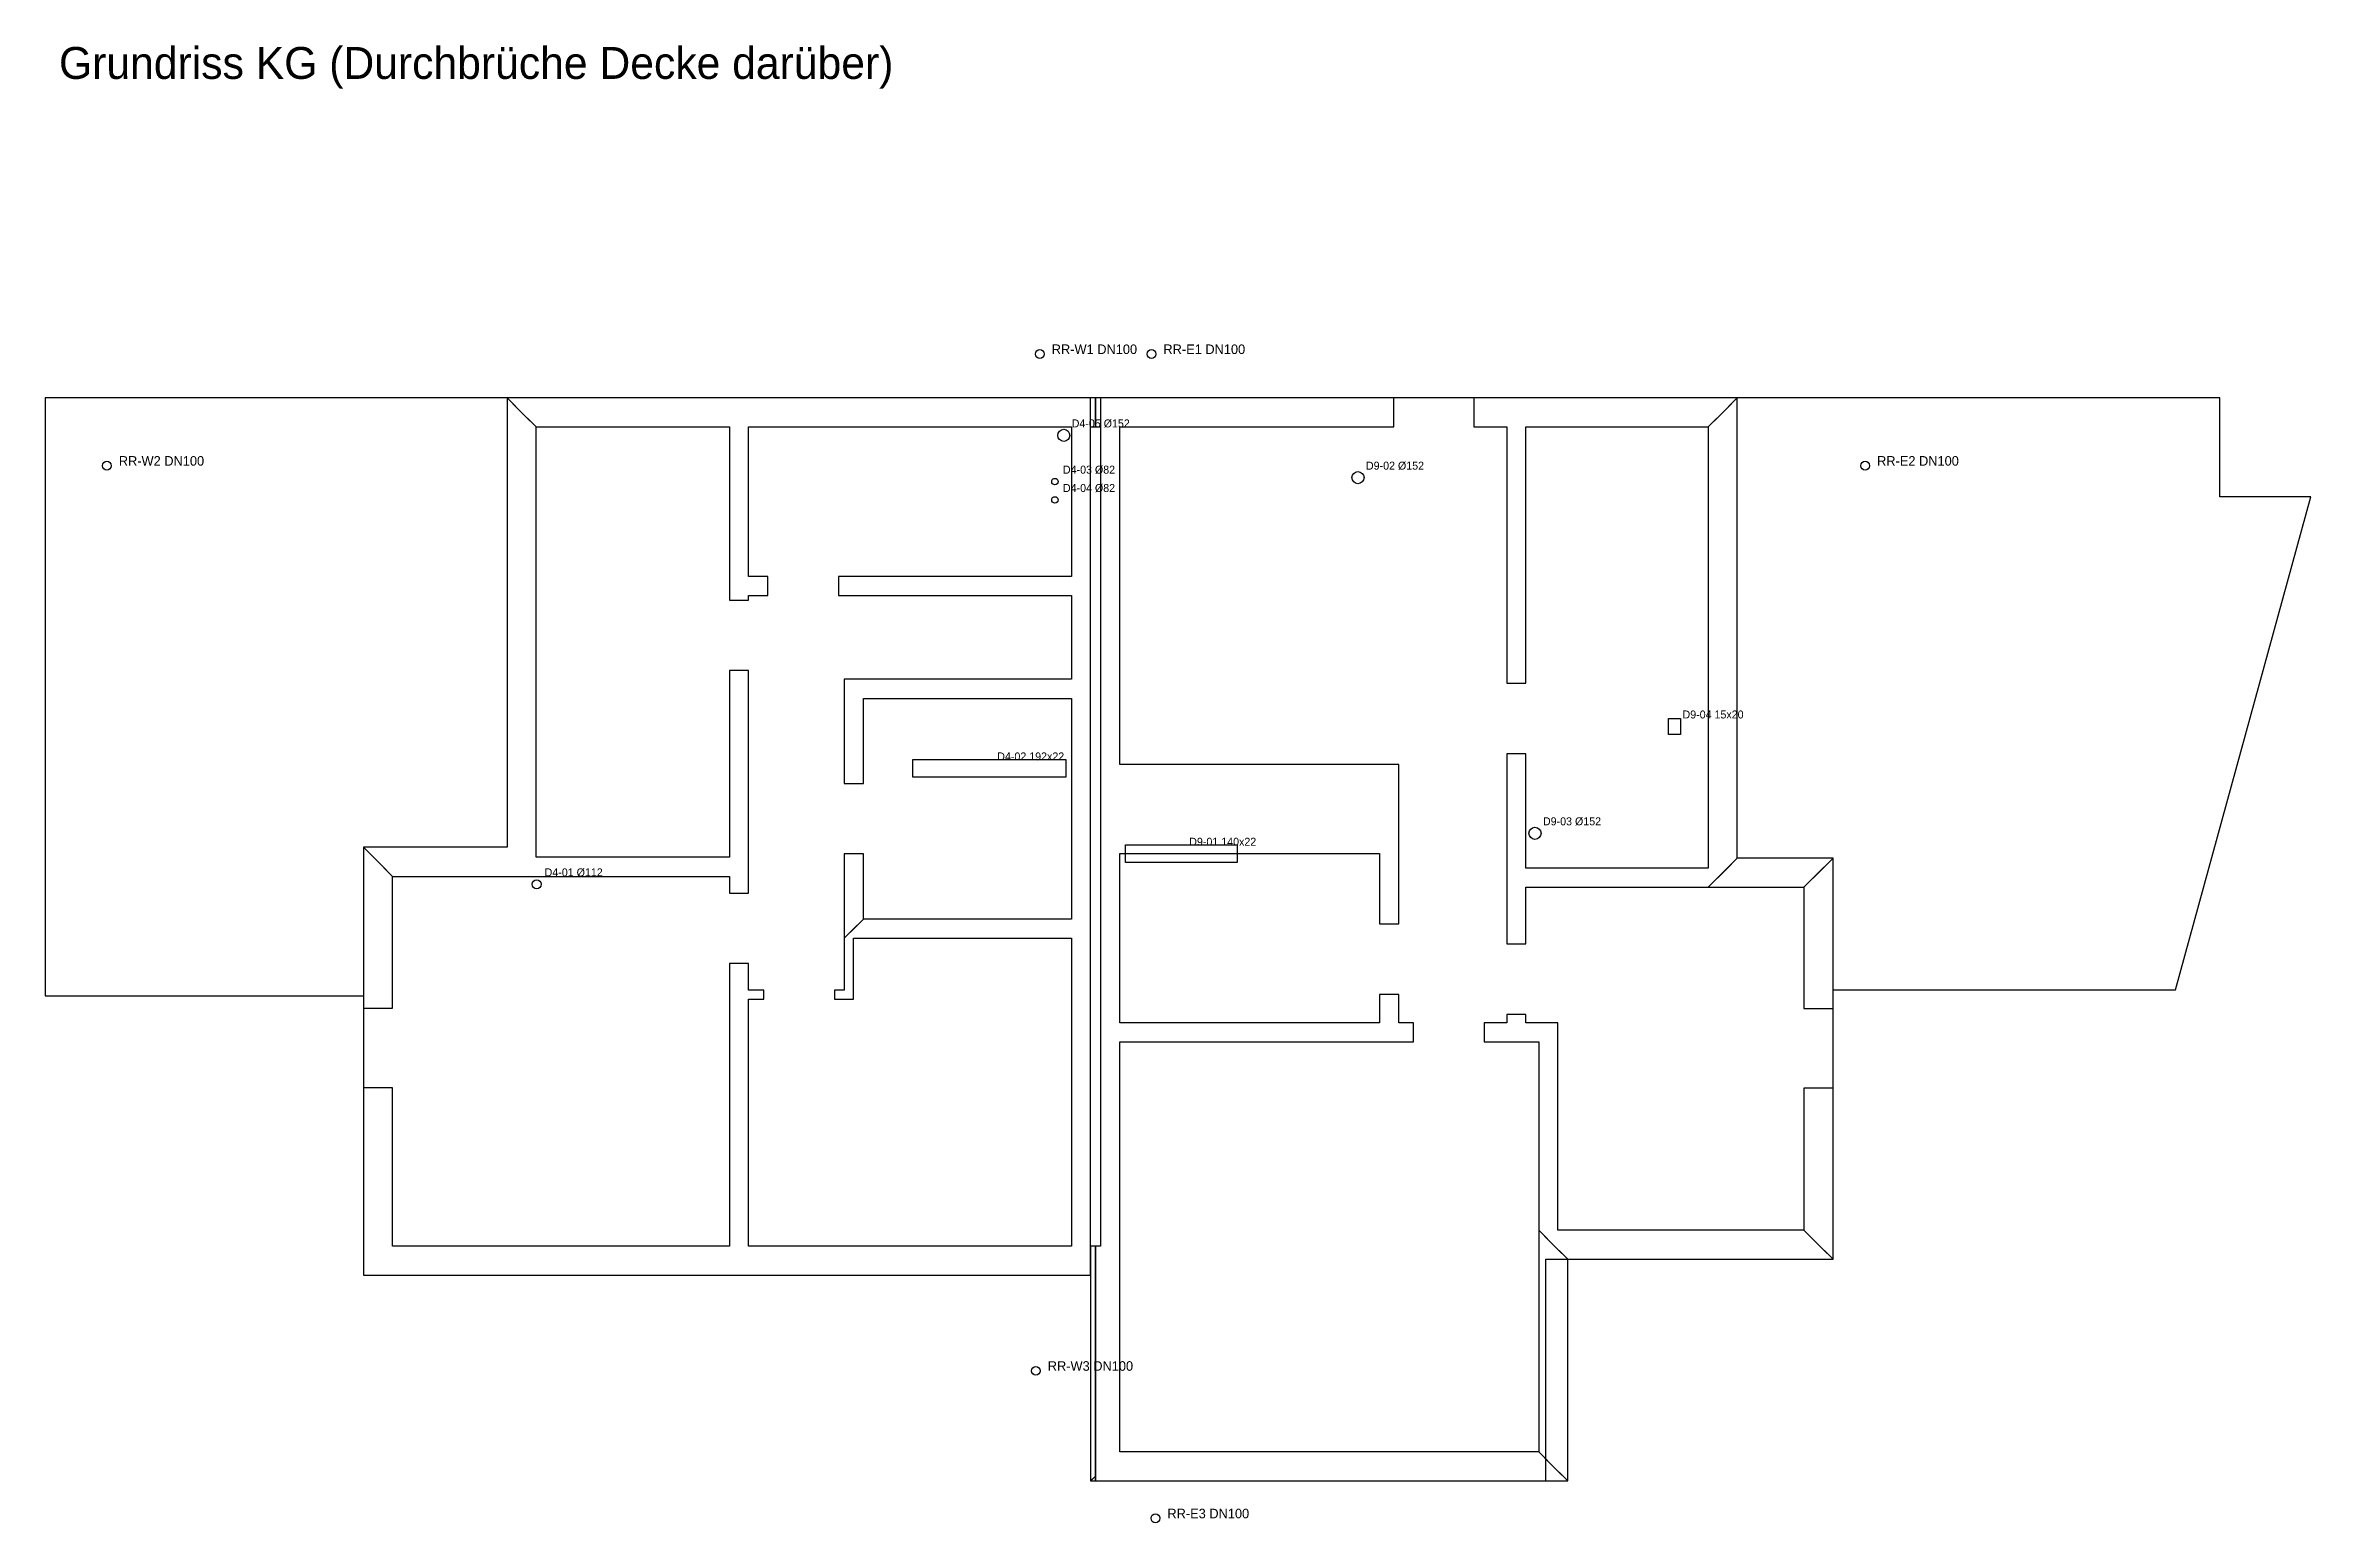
# Model space of a CAD drawing. Header units: metres. Extents: x -13 to 95, y -44 to 4.
# Drawn here: x -13.17 to 15.24, y -14.11 to 4.42 of the extents above; entities that cross this region are included whole.
import ezdxf

# ---------------------------------------------------------------- set-up
doc = ezdxf.new("R2010")
doc.units = ezdxf.units.M
for name, color, linetype in [('DECKENRAND', 1, 'Continuous'), ('DURCHBRUCH', 1, 'Continuous'), ('RW_VORSCHLAG', 150, 'Continuous'), ('SCHACHT', 30, 'Continuous'), ('TEXT', 7, 'Continuous'), ('WAND', 7, 'Continuous')]:
    doc.layers.add(name, color=color, linetype=linetype)

msp = doc.modelspace()

# ---------------------------------------------------------------- texts
at = {"layer": 'DURCHBRUCH'}
for s, p in [('D4-05 Ø152', (-0.3, -0.37)), ('D4-03 Ø82', (-0.41, -0.95)), ('D9-02 Ø152', (3.39, -0.9)), ('D4-04 Ø82', (-0.41, -1.18)), ('D9-04 15x20', (7.36, -4.02)), ('D4-02 192x22', (-1.234, -4.546)), ('D9-03 Ø152', (5.61, -5.36)), ('D9-01 140x22', (1.174, -5.616)), ('D4-01 Ø112', (-6.91, -6))]:
    msp.add_text(s, height=0.1, dxfattribs=at).set_placement(p)
at = {"layer": 'RW_VORSCHLAG'}
for s, p in [('RR-W1 DN100', (-0.55, 0.55)), ('RR-E1 DN100', (0.85, 0.55)), ('RR-W2 DN100', (-12.25, -0.85)), ('RR-E2 DN100', (9.8, -0.85)), ('RR-W3 DN100', (-0.6, -12.2)), ('RR-E3 DN100', (0.9, -14.05))]:
    msp.add_text(s, height=0.12, dxfattribs=at).set_placement(p)
at = {"layer": 'TEXT'}
msp.add_text('Grundriss KG (Durchbrüche Decke darüber)', height=0.4, dxfattribs=at).set_placement((-13, 4))

# ---------------------------------------------------------------- linework, layer by layer
at = {"layer": 'DECKENRAND'}
for points in [[(-13.172, 0), (-13.172, 0), (-13.172, -7.5), (-13.172, -7.5), (-13.172, -7.5), (-9.182, -7.5), (-9.182, -7.5), (-9.182, -7.5), (-9.182, -7.5), (-9.182, -7.5), (-9.182, -7.5), (-9.181, -7.5), (-9.181, -7.5), (-9.181, -7.5), (-9.181, -7.5), (-9.181, -7.5), (-9.181, -7.5), (-9.181, -7.5), (-9.181, -7.5), (-9.181, -7.5), (-9.181, -7.5), (-9.181, -7.5), (-9.181, -11.002), (-9.181, -11.002), (-9.181, -11.002), (-0.063, -11.002), (-0.063, -11.002), (-0.063, -11.002), (-0.063, -11.002), (-0.063, 0), (-0.063, 0), (-0.063, 0), (-13.172, 0), (-13.172, 0), (-13.172, 0)], [(-0.063, -10.637), (-0.063, -10.637), (-0.063, -10.637), (-0.063, -13.582), (-0.063, -13.582), (-0.063, -13.582), (5.648, -13.582), (5.648, -13.582), (5.648, -13.582), (5.648, -13.582), (5.648, -10.803), (5.648, -10.803), (5.648, -10.803), (5.648, -10.803), (5.648, -10.803), (5.648, -10.803), (5.648, -10.802), (5.648, -10.802), (5.648, -10.802), (5.648, -10.802), (5.648, -10.802), (5.648, -10.802), (5.648, -10.802), (5.648, -10.802), (5.648, -10.802), (5.648, -10.802), (5.648, -10.802), (9.248, -10.802), (9.248, -10.802), (9.248, -10.802), (9.248, -10.802), (9.248, -10.802), (9.248, -10.802), (9.248, -7.424), (9.248, -7.424), (9.248, -7.424), (9.248, -7.424), (9.248, -7.424), (9.248, -7.424), (9.248, -7.424), (9.248, -7.424), (9.248, -7.424), (9.248, -7.424), (9.248, -7.424), (9.248, -7.424), (9.248, -7.424), (9.248, -7.424), (9.248, -7.424), (9.248, -7.424), (9.248, -7.424), (13.542, -7.424), (13.542, -7.424), (13.542, -7.424), (13.542, -7.424), (15.238, -1.242), (15.238, -1.242), (15.238, -1.242), (15.238, -1.242), (14.1, -1.242), (14.1, -1.242), (14.1, -1.242), (14.1, -1.242), (14.1, -1.242), (14.1, -1.242), (14.1, -1.242), (14.1, -1.242), (14.1, -1.242), (14.1, -1.242), (14.1, -1.242), (14.1, -1.241), (14.1, -1.241), (14.1, -1.241), (14.1, -1.241), (14.1, -1.241), (14.1, -1.241), (14.1, 0), (14.1, 0), (14.1, 0), (14.1, 0), (0.062, 0), (0.062, 0), (0.062, 0), (0.062, 0), (0.062, 0), (0.062, -10.637), (0.062, -10.637), (0.062, -10.637), (0.062, -10.637), (0.062, -10.637), (0.062, -10.637), (0.062, -10.637), (0.062, -10.637), (0.062, -10.637), (0.062, -10.637), (0.062, -10.637), (0.062, -10.637), (0.062, -10.637), (0.062, -10.637), (0.062, -10.637), (0.062, -10.637), (0.062, -10.637), (-0.063, -10.637)]]:
    msp.add_lwpolyline(points, close=True, dxfattribs=at)
at = {"layer": 'DURCHBRUCH'}
for points in [[(7.185, -4.02), (7.335, -4.02), (7.335, -4.22), (7.185, -4.22)], [(-2.293, -4.536), (-0.375, -4.536), (-0.375, -4.756), (-2.293, -4.756)], [(0.375, -5.606), (1.773, -5.606), (1.773, -5.826), (0.375, -5.826)]]:
    msp.add_lwpolyline(points, close=True, dxfattribs=at)
for centre, radius in [((-0.4, -0.47), 0.076), ((-0.51, -1.05), 0.041), ((3.29, -1), 0.076), ((-0.51, -1.28), 0.041), ((5.51, -5.46), 0.076), ((-7.01, -6.1), 0.056)]:
    msp.add_circle(centre, radius, dxfattribs=at)
at = {"layer": 'RW_VORSCHLAG'}
for centre in [(-0.7, 0.55), (0.7, 0.55), (-12.4, -0.85), (9.65, -0.85), (-0.75, -12.2), (0.75, -14.05)]:
    msp.add_circle(centre, 0.055, dxfattribs=at)
at = {"layer": 'SCHACHT'}
for points in [[(-2.293, -4.536), (-0.375, -4.536), (-0.375, -4.756), (-2.293, -4.756)], [(0.375, -5.606), (1.773, -5.606), (1.773, -5.826), (0.375, -5.826)]]:
    msp.add_lwpolyline(points, close=True, dxfattribs=at)
at = {"layer": 'WAND'}
for points in [[(-4.445, -2.535), (-4.353, -2.535), (-4.353, -2.479), (-4.203, -2.479), (-4.11, -2.479), (-4.11, -2.331), (-4.11, -2.239), (-4.259, -2.239), (-4.353, -2.239), (-4.353, -1.202), (-4.353, -0.365), (-2.706, -0.365), (-0.302, -0.365), (-0.302, -2.239), (-2.098, -2.239), (-3.225, -2.239), (-3.225, -2.386), (-3.225, -2.479), (-1.429, -2.479), (-0.302, -2.479), (-0.302, -3.529), (-2.053, -3.529), (-3.152, -3.529), (-3.152, -4.331), (-3.152, -4.834), (-3.005, -4.834), (-2.913, -4.834), (-2.913, -4.18), (-2.913, -3.769), (-1.309, -3.769), (-0.302, -3.769), (-0.302, -6.537), (-1.906, -6.537), (-2.913, -6.537), (-3.06, -6.684), (-3.152, -6.777), (-3.152, -7.176), (-3.152, -7.427), (-3.227, -7.427), (-3.274, -7.427), (-3.274, -7.498), (-3.274, -7.542), (-3.129, -7.542), (-3.038, -7.542), (-3.038, -7.072), (-3.038, -6.777), (-1.402, -6.777), (-0.302, -6.777), (-0.302, -10.637), (-4.353, -10.637), (-4.353, -8.46), (-4.353, -7.542), (-4.234, -7.542), (-4.159, -7.542), (-4.159, -7.471), (-4.159, -7.427), (-4.278, -7.427), (-4.353, -7.427), (-4.353, -7.094), (-4.5, -7.094), (-4.593, -7.094), (-4.593, -9.271), (-4.593, -10.637), (-5.44, -10.637), (-8.816, -10.637), (-8.816, -9.418), (-8.816, -8.652), (-9.041, -8.652), (-9.182, -8.652), (-9.182, -10.096), (-9.182, -11.002), (-3.579, -11.002), (-0.063, -11.002), (-0.063, -12.447), (-0.063, -13.582), (-0.024, -13.544), (0, -13.52), (0, -11.749), (0, -10.637), (-0.038, -10.637), (-0.063, -10.637), (-0.063, -4.327), (-0.063, -0.365), (0, -0.365), (0, -0.141), (0, 0), (-4.535, 0), (-7.381, 0), (-7.157, -0.224), (-7.016, -0.365), (-4.593, -0.365), (-4.593, -1.698), (-4.593, -2.535), (-4.445, -2.535)], [(-8.957, -5.859), (-8.816, -6), (-7.711, -6), (-7.016, -6), (-5.527, -6), (-4.593, -6), (-4.593, -6.209), (-4.445, -6.209), (-4.353, -6.209), (-4.353, -4.496), (-4.353, -3.42), (-4.5, -3.42), (-4.593, -3.42), (-4.593, -5.133), (-4.593, -5.76), (-6.082, -5.76), (-7.016, -5.76), (-7.016, -5.635), (-7.016, -2.397), (-7.016, -0.365), (-7.241, -0.141), (-7.381, 0), (-7.381, -3.462), (-7.381, -5.635), (-8.347, -5.635), (-9.182, -5.635), (-8.957, -5.859)], [(3.741, -0.141), (3.741, 0), (1.794, 0), (0.562, 0), (0.218, 0), (0, 0), (0, -0.224), (0, -0.365), (0.062, -0.365), (0.062, -6.656), (0.062, -10.637), (0, -10.637), (0, -12.402), (0, -13.52), (0, -13.558), (0, -13.582), (3.627, -13.582), (5.922, -13.582), (5.698, -13.359), (5.557, -13.217), (2.339, -13.217), (0.302, -13.217), (0.302, -11.637), (0.302, -10.637), (0.302, -8.076), (2.558, -8.076), (3.986, -8.076), (3.986, -7.929), (3.986, -7.836), (3.803, -7.836), (3.803, -7.618), (3.803, -7.48), (3.655, -7.48), (3.562, -7.48), (3.562, -7.698), (3.562, -7.836), (1.73, -7.836), (0.302, -7.836), (0.302, -5.712), (2.299, -5.712), (3.562, -5.712), (3.562, -5.914), (3.562, -6.595), (3.709, -6.595), (3.803, -6.595), (3.803, -5.371), (3.803, -4.597), (1.659, -4.597), (0.302, -4.597), (0.302, -4.347), (0.302, -0.365), (0.344, -0.365), (0.562, -0.365), (2.509, -0.365), (3.741, -0.365), (3.741, -0.141)], [(4.741, 0), (4.741, -0.224), (4.741, -0.365), (5.157, -0.365), (5.157, -2.333), (5.157, -3.579), (5.304, -3.579), (5.397, -3.579), (5.397, -1.611), (5.397, -0.365), (6.542, -0.365), (7.683, -0.365), (7.906, -0.141), (8.047, 0), (6.022, 0), (4.741, 0)], [(5.157, -4.464), (5.157, -5.923), (5.157, -6.847), (5.304, -6.847), (5.397, -6.847), (5.397, -6.137), (6.797, -6.137), (7.683, -6.137), (7.906, -5.913), (8.047, -5.772), (8.047, -2.237), (8.047, 0), (7.824, -0.224), (7.683, -0.365), (7.683, -3.9), (7.683, -5.897), (6.283, -5.897), (5.397, -5.897), (5.397, -5.388), (5.397, -4.464), (5.25, -4.464), (5.157, -4.464)], [(-8.816, -6), (-9.041, -5.776), (-9.182, -5.635), (-9.182, -6.874), (-9.182, -7.652), (-8.957, -7.652), (-8.816, -7.652), (-8.816, -6.637), (-8.816, -6)], [(-3.06, -5.719), (-3.152, -5.719), (-3.152, -6.369), (-3.152, -6.777), (-3.005, -6.63), (-2.913, -6.537), (-2.913, -6.035), (-2.913, -5.719), (-3.06, -5.719)], [(8.883, -6.137), (9.106, -5.913), (9.248, -5.772), (8.513, -5.772), (8.047, -5.772), (7.824, -5.995), (7.683, -6.137), (8.417, -6.137), (8.883, -6.137)], [(9.106, -7.657), (9.248, -7.657), (9.248, -6.503), (9.248, -5.772), (9.024, -5.995), (8.883, -6.137), (8.883, -7.068), (8.883, -7.657), (9.106, -7.657)], [(5.25, -7.732), (5.157, -7.732), (5.157, -7.836), (4.871, -7.836), (4.871, -7.983), (4.871, -8.076), (5.291, -8.076), (5.557, -8.076), (5.557, -9.522), (5.557, -10.437), (5.78, -10.661), (5.922, -10.802), (7.958, -10.802), (9.248, -10.802), (9.024, -10.579), (8.883, -10.437), (6.846, -10.437), (5.797, -10.437), (5.797, -8.845), (5.797, -7.836), (5.397, -7.836), (5.397, -7.83), (5.397, -7.732), (5.25, -7.732)], [(9.024, -8.657), (8.883, -8.657), (8.883, -9.748), (8.883, -10.437), (9.106, -10.661), (9.248, -10.802), (9.248, -9.489), (9.248, -8.657), (9.024, -8.657)], [(5.557, -13.217), (5.78, -13.441), (5.922, -13.582), (5.922, -11.88), (5.922, -10.802), (5.698, -10.579), (5.557, -10.437), (5.557, -12.14), (5.557, -13.217)], [(0, -13.52), (-0.038, -13.558), (-0.063, -13.582), (-0.024, -13.582), (0, -13.582), (0, -13.544), (0, -13.52)]]:
    msp.add_lwpolyline(points, close=True, dxfattribs=at)

msp.set_redraw_order([(e.dxf.handle, doc.entitydb.next_handle()) for e in msp.query("TEXT MTEXT ATTDEF DIMENSION ARC_DIMENSION")])  # texts and dimensions are drawn at this point

doc.saveas('drawing.dxf')
